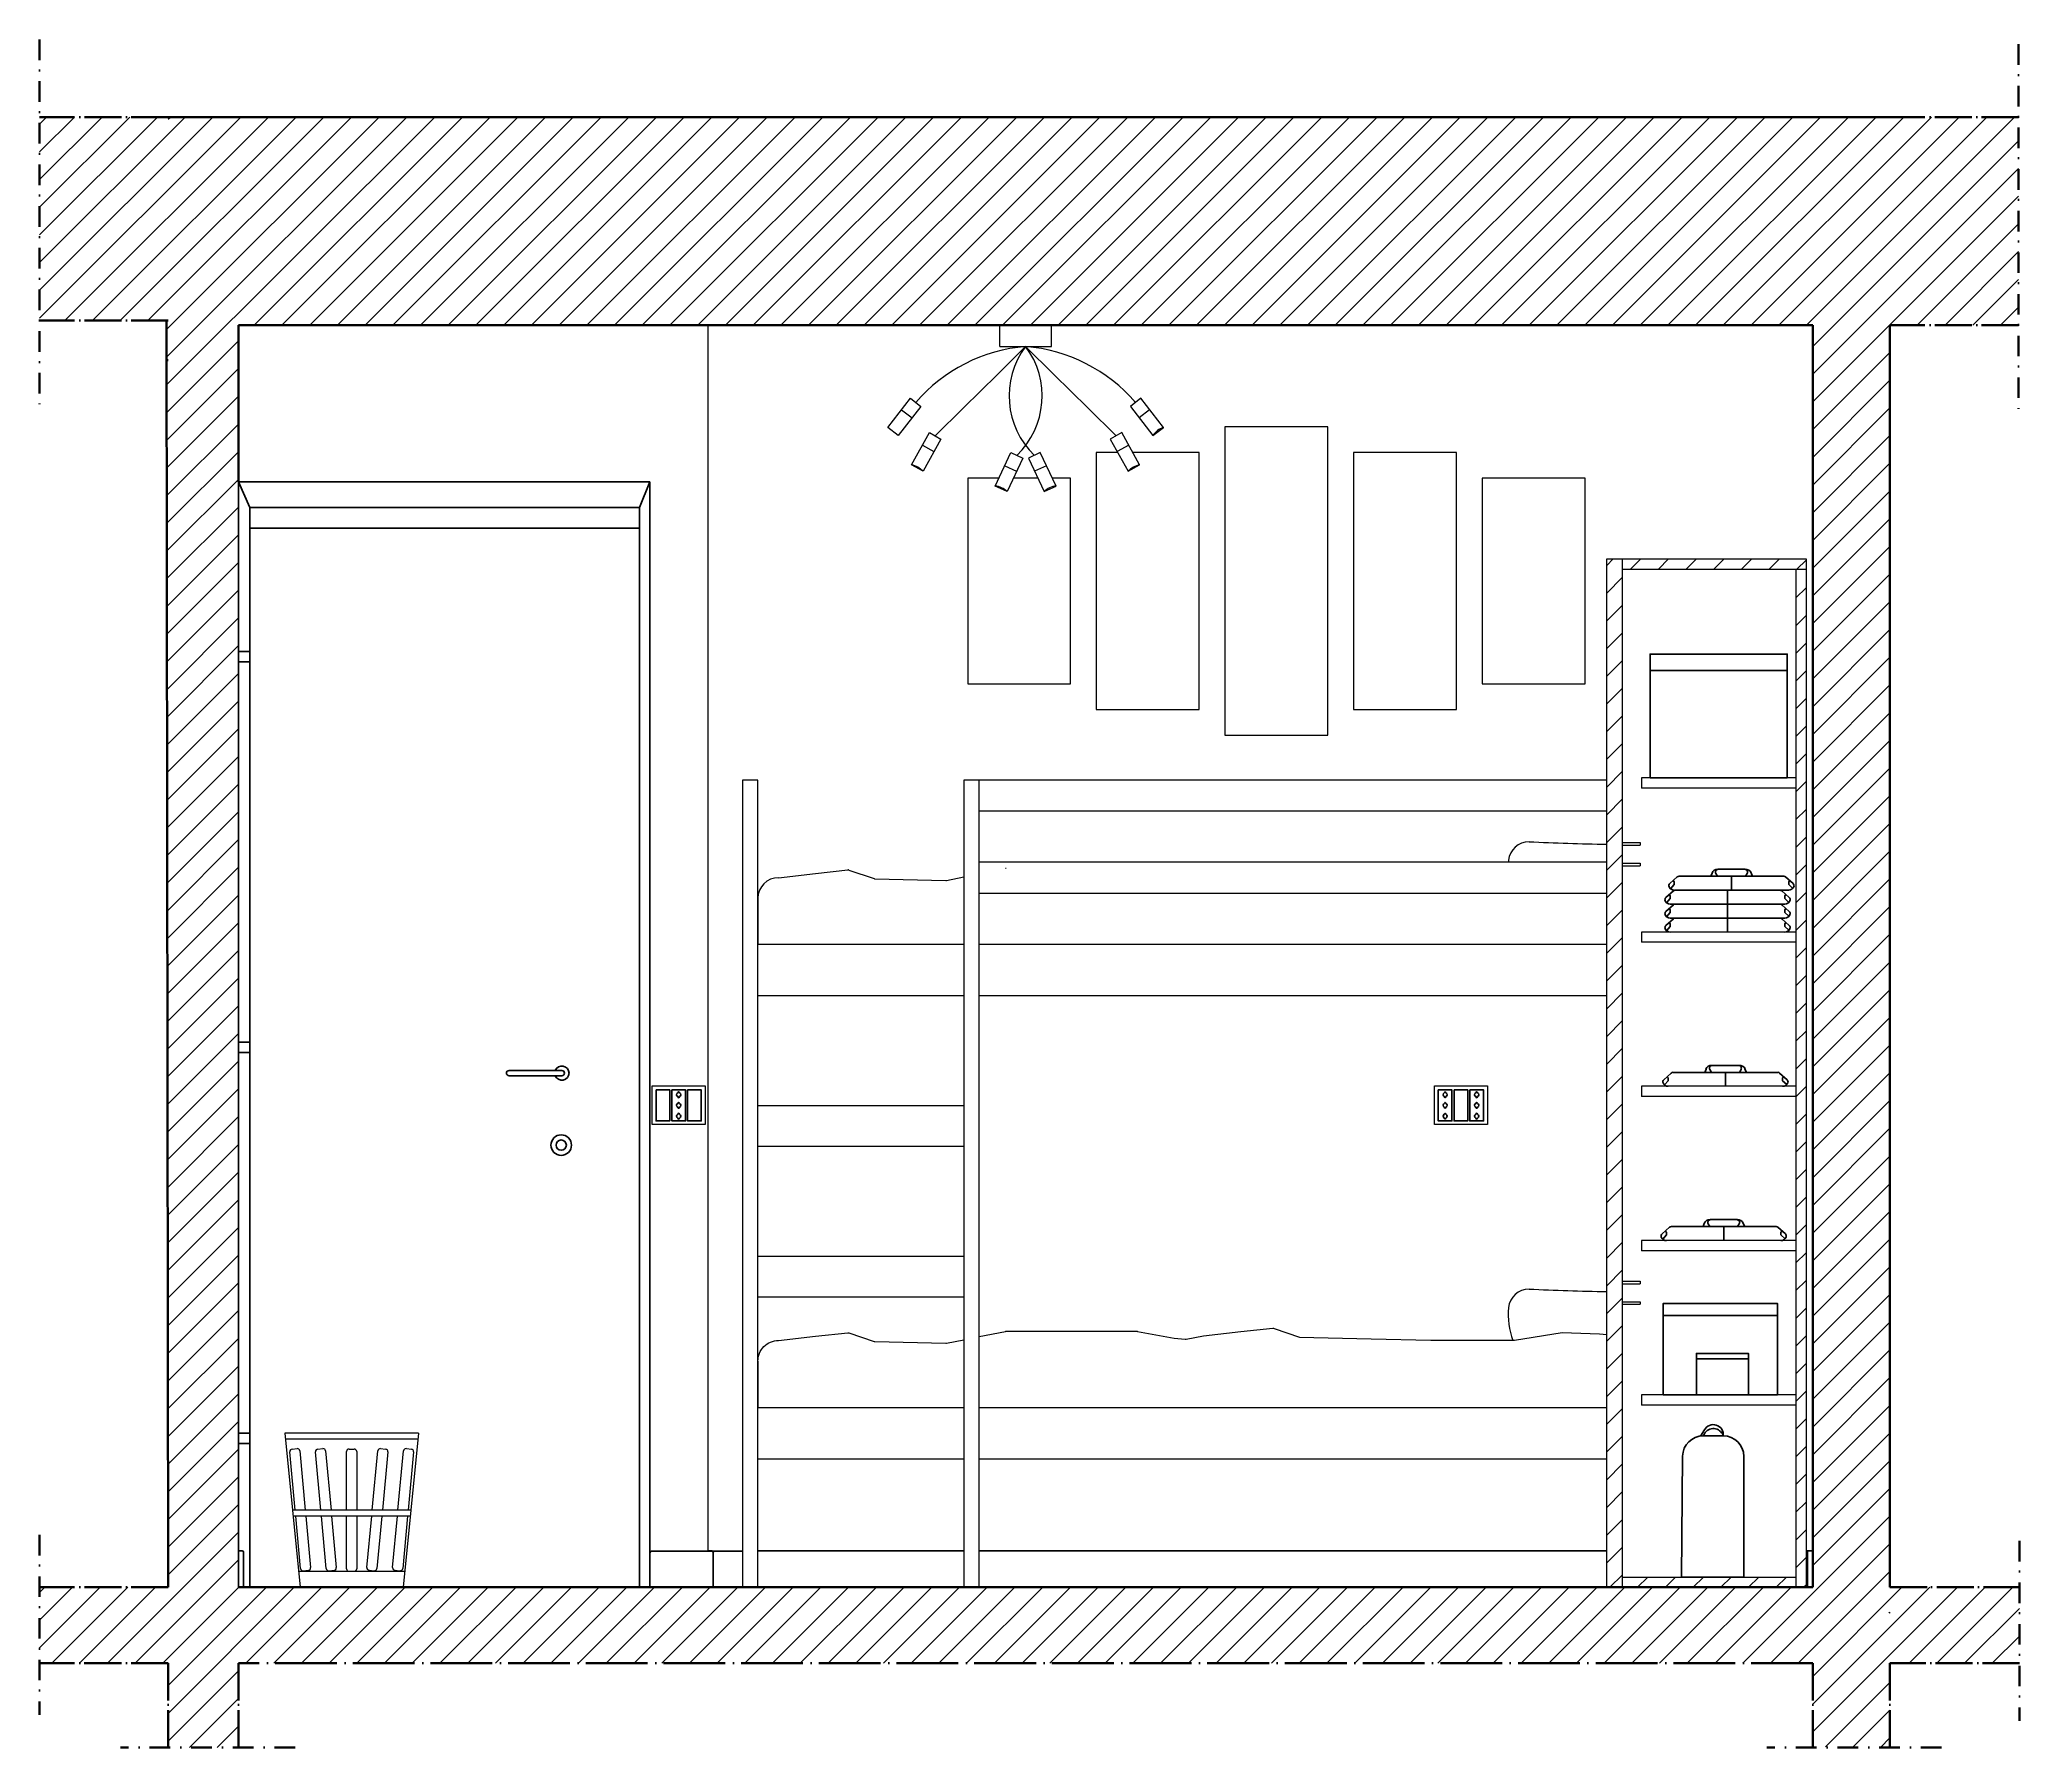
# Model space of a CAD drawing. Header units: millimetres. Extents: x 1104 to 6167, y 592 to 2113.
# Drawn here: x 5556.5 to 5941.3, y 968 to 1300.1 of the extents above; entities that cross this region are included whole.
import ezdxf

# ---------------------------------------------------------------- set-up
doc = ezdxf.new("R2010")
doc.units = ezdxf.units.MM
doc.linetypes.add('ACAD_ISO04W100', pattern=[30, 24, -3, 0, -3])
doc.linetypes.add('DASHDOT', pattern=[1, 0.5, -0.25, 0, -0.25])
for name, color, linetype, lineweight in [('A-DOOR-FULL', 9, 'Continuous', 25), ('A-FLOR-LEVL', 3, 'Continuous', 35), ('A-FURN', 2, 'Continuous', 18), ('A-WALL-FULL-EXTR', 3, 'Continuous', 35), ('acessori 2', 7, 'Continuous', 13), ('CAMPITURA', 14, 'Continuous', 25)]:
    doc.layers.add(name, color=color, linetype=linetype, lineweight=lineweight)
for name, color, linetype in [('A-SECT-D-MCUC', 12, 'Continuous'), ('ACCESSORI', 8, 'Continuous'), ('BATTISCOPA', 10, 'Continuous')]:
    doc.layers.add(name, color=color, linetype=linetype)
pattern_1 = [(45, (-157.64, 33.828), (-2.6940768, 2.6940768), [])]

msp = doc.modelspace()

# ---------------------------------------------------------------- hatches: boundary and pattern name
at = {"layer": 'A-SECT-D-MCUC'}
h = msp.add_hatch(dxfattribs=at)
h.set_pattern_fill('ANSI31', color=256, scale=1.2)
h.set_pattern_definition(pattern_1)
h.paths.add_polyline_path([(5864.09, 1199.09), (5861.09, 1199.09), (5861.09, 999.09), (5864.09, 999.09)])
h = msp.add_hatch(dxfattribs=at)
h.set_pattern_fill('ANSI31', color=256, scale=1.2)
h.set_pattern_definition(pattern_1)
h.paths.add_polyline_path([(5899.85, 1197.09), (5899.85, 1199.09), (5864.09, 1199.09), (5864.09, 1197.09)])
h = msp.add_hatch(dxfattribs=at)
h.set_pattern_fill('ANSI31', color=256, scale=1.2)
h.set_pattern_definition(pattern_1)
h.paths.add_polyline_path([(5899.85, 1197.09), (5897.85, 1197.09), (5897.85, 999.09), (5899.85, 999.09)])
h = msp.add_hatch(dxfattribs=at)
h.set_pattern_fill('ANSI31', color=256, scale=1.2)
h.set_pattern_definition(pattern_1)
h.paths.add_polyline_path([(5864.09, 1001.09), (5864.09, 999.09), (5897.85, 999.09), (5897.85, 1001.09)])

# ---------------------------------------------------------------- linework, layer by layer
msp.add_line((5693.09, 999.09), (5696.59, 999.09))
at = {"layer": 'A-DOOR-FULL'}
for p, q in [((5595.11, 999.09), (5595.11, 1214.09)), ((5675.11, 1214.09), (5595.11, 1214.09)), ((5597.32, 1209.09), (5595.11, 1214.09)), ((5675.11, 1214.09), (5596.15, 1214.09)), ((5673.09, 1209.09), (5675.11, 1214.09)), ((5675.11, 999.09), (5675.11, 1214.09)), ((5597.32, 999.09), (5597.32, 1209.09)), ((5597.32, 1209.09), (5673.09, 1209.09)), ((5673.09, 999.09), (5673.09, 1209.09)), ((5597.32, 1205.09), (5673.09, 1205.09)), ((5597.32, 1181.09), (5595.11, 1181.09)), ((5597.32, 1179.09), (5595.11, 1179.09)), ((5597.32, 1105.09), (5595.11, 1105.09)), ((5597.32, 1103.09), (5595.11, 1103.09)), ((5647.71, 1099.59), (5657.99, 1099.59)), ((5597.32, 1029.09), (5595.11, 1029.09)), ((5597.32, 1027.09), (5595.11, 1027.09))]:
    msp.add_line(p, q, dxfattribs=at)
msp.add_lwpolyline([(5647.71, 1098.59), (5657.99, 1098.59, 1), (5657.99, 1099.59)], format="xyb", dxfattribs=at)
for radius in [2, 1]:
    msp.add_circle((5657.86, 1085.09), radius, dxfattribs=at)
for centre, radius, start, end in [((5647.71, 1099.09), 0.5, 90, 270), ((5657.99, 1099.09), 1.38, 201.3169, 158.6831)]:
    msp.add_arc(centre, radius, start, end, dxfattribs=at)
at = {"layer": 'A-FLOR-LEVL', "linetype": 'ACAD_ISO04W100', "ltscale": 0.3}
for p, q in [((5581.46, 1285.02), (5556.46, 1285.02)), ((5941.15, 1285.02), (5916.15, 1285.02)), ((5581.46, 1245.45), (5556.46, 1245.45)), ((5941.15, 1244.55), (5916.15, 1244.55)), ((5581.46, 999.09), (5556.46, 999.09)), ((5916.15, 999.09), (5941.31, 999.09)), ((5581.45, 984.31), (5556.46, 984.31)), ((5581.45, 984.31), (5581.45, 967.96)), ((5595.11, 984.31), (5595.11, 967.96)), ((5901.15, 984.31), (5901.15, 967.96)), ((5941.31, 984.31), (5916.15, 984.31)), ((5916.15, 984.31), (5916.15, 967.96))]:
    msp.add_line(p, q, dxfattribs=at)
at = {"layer": 'A-FLOR-LEVL'}
msp.add_line((5595.11, 999.09), (5901.15, 999.09), dxfattribs=at)
at = {"layer": 'A-FLOR-LEVL', "linetype": 'ACAD_ISO04W100', "ltscale": 0.5}
msp.add_line((5901.15, 984.31), (5595.11, 984.31), dxfattribs=at)
at = {"layer": 'A-FURN'}
for p, q in [((5686.37, 1244.55), (5686.37, 1006.09)), ((5743.1, 1240.39), (5743.1, 1244.55)), ((5753.16, 1240.39), (5753.16, 1244.55)), ((5743.1, 1240.39), (5753.16, 1240.39)), ((5724.03, 1228.1), (5726.05, 1226.53)), ((5772.23, 1228.1), (5770.21, 1226.53)), ((5806.87, 1224.8), (5786.87, 1224.8)), ((5786.87, 1224.8), (5786.87, 1164.8)), ((5806.87, 1164.8), (5806.87, 1224.8)), ((5728.08, 1221.19), (5730.31, 1219.95)), ((5768.18, 1221.19), (5765.95, 1219.95)), ((5744.08, 1217.22), (5746.39, 1216.13)), ((5752.18, 1217.22), (5749.87, 1216.13)), ((5761.87, 1219.8), (5761.87, 1169.8)), ((5766.03, 1219.8), (5761.87, 1219.8)), ((5781.87, 1219.8), (5768.95, 1219.8)), ((5781.87, 1169.8), (5781.87, 1219.8)), ((5831.87, 1219.8), (5811.87, 1219.8)), ((5811.87, 1219.8), (5811.87, 1169.8)), ((5831.87, 1169.8), (5831.87, 1219.8)), ((5736.87, 1214.8), (5736.87, 1174.8)), ((5738.18, 1214.8), (5736.87, 1214.8)), ((5742.94, 1214.8), (5738.18, 1214.8)), ((5750.49, 1214.8), (5745.77, 1214.8)), ((5756.87, 1214.8), (5753.32, 1214.8)), ((5756.87, 1174.8), (5756.87, 1214.8)), ((5856.87, 1214.8), (5836.87, 1214.8)), ((5836.87, 1214.8), (5836.87, 1174.8)), ((5856.87, 1174.8), (5856.87, 1214.8)), ((5861.09, 999.09), (5861.09, 1199.09)), ((5861.09, 1199.09), (5899.85, 1199.09)), ((5864.09, 1199.09), (5864.09, 999.09)), ((5864.09, 1197.09), (5899.85, 1197.09)), ((5897.85, 1197.09), (5897.85, 999.09)), ((5899.85, 1199.09), (5899.85, 999.09)), ((5736.87, 1174.8), (5756.87, 1174.8)), ((5836.87, 1174.8), (5856.87, 1174.8)), ((5761.87, 1169.8), (5781.87, 1169.8)), ((5811.87, 1169.8), (5831.87, 1169.8)), ((5786.87, 1164.8), (5806.87, 1164.8)), ((5696.09, 1156.09), (5693.09, 1156.09)), ((5693.09, 1156.09), (5693.09, 999.09)), ((5696.09, 999.09), (5696.09, 1156.09)), ((5736.09, 1156.09), (5736.09, 999.09)), ((5739.09, 1156.09), (5736.09, 1156.09)), ((5739.09, 999.09), (5739.09, 1156.09)), ((5861.09, 1156.09), (5739.09, 1156.09)), ((5867.85, 1156.53), (5867.85, 1154.53)), ((5897.85, 1156.53), (5867.85, 1156.53)), ((5897.85, 1154.53), (5867.85, 1154.53)), ((5739.09, 1150.09), (5861.09, 1150.09)), ((5861.09, 1140.09), (5739.09, 1140.09)), ((5700.09, 1137.09), (5707.31, 1137.94)), ((5707.31, 1137.94), (5713.58, 1138.6)), ((5713.79, 1138.57), (5718.68, 1136.91)), ((5718.83, 1136.89), (5732.61, 1136.56)), ((5732.72, 1136.57), (5736.09, 1137.24)), ((5696.09, 1133.09), (5696.09, 1124.09)), ((5739.09, 1134.09), (5861.09, 1134.09)), ((5736.09, 1124.09), (5696.09, 1124.09)), ((5861.09, 1124.09), (5739.09, 1124.09)), ((5897.85, 1126.53), (5867.85, 1126.53)), ((5867.85, 1126.53), (5867.85, 1124.53)), ((5897.85, 1124.53), (5867.85, 1124.53)), ((5736.09, 1114.09), (5696.09, 1114.09)), ((5861.09, 1114.09), (5739.09, 1114.09)), ((5897.85, 1096.53), (5867.85, 1096.53)), ((5867.85, 1096.53), (5867.85, 1094.53)), ((5897.85, 1094.53), (5867.85, 1094.53)), ((5696.09, 1092.79), (5736.09, 1092.79)), ((5736.09, 1084.79), (5696.09, 1084.79)), ((5897.85, 1066.53), (5867.85, 1066.53)), ((5867.85, 1066.53), (5867.85, 1064.53)), ((5696.09, 1063.49), (5736.09, 1063.49)), ((5897.85, 1064.53), (5867.85, 1064.53)), ((5736.09, 1055.49), (5696.09, 1055.49)), ((5864.09, 1054.64), (5864.09, 1054.14)), ((5696.09, 1043.09), (5696.09, 1034.09)), ((5897.85, 1036.53), (5867.85, 1036.53)), ((5867.85, 1036.53), (5867.85, 1034.53)), ((5696.09, 1034.09), (5736.09, 1034.09)), ((5739.09, 1034.09), (5861.09, 1034.09)), ((5897.85, 1034.53), (5867.85, 1034.53)), ((5630.12, 1029.09), (5604.12, 1029.09)), ((5604.12, 1029.09), (5607.12, 999.09)), ((5630, 1027.93), (5604.24, 1027.93)), ((5630.12, 1029.09), (5627.12, 999.09)), ((5606.13, 1014.09), (5605.09, 1025.43)), ((5605.54, 1025.97), (5606.51, 1026.06)), ((5607.05, 1025.61), (5608.11, 1014.09)), ((5611.13, 1014.09), (5610.09, 1025.43)), ((5610.54, 1025.97), (5611.51, 1026.06)), ((5612.05, 1025.61), (5613.11, 1014.09)), ((5616.13, 1014.09), (5616.13, 1025.48)), ((5616.63, 1025.98), (5617.6, 1025.98)), ((5618.1, 1025.48), (5618.1, 1014.09)), ((5621.12, 1014.09), (5622.2, 1025.61)), ((5622.75, 1026.06), (5623.72, 1025.97)), ((5624.17, 1025.43), (5623.1, 1014.09)), ((5626.12, 1014.09), (5627.2, 1025.61)), ((5627.75, 1026.06), (5628.72, 1025.97)), ((5629.17, 1025.43), (5628.1, 1014.09)), ((5696.09, 1024.09), (5736.09, 1024.09)), ((5739.09, 1024.09), (5861.09, 1024.09)), ((5628.62, 1014.09), (5605.62, 1014.09)), ((5628.5, 1012.93), (5605.74, 1012.93)), ((5607.17, 1002.76), (5606.24, 1012.93)), ((5608.22, 1012.93), (5609.14, 1002.94)), ((5612.17, 1002.76), (5611.24, 1012.93)), ((5613.22, 1012.93), (5614.14, 1002.94)), ((5616.13, 1002.71), (5616.13, 1012.93)), ((5618.1, 1012.93), (5618.1, 1002.71)), ((5620.07, 1002.95), (5621.01, 1012.93)), ((5622.99, 1012.93), (5622.04, 1002.76)), ((5625.07, 1002.95), (5626.01, 1012.93)), ((5627.99, 1012.93), (5627.04, 1002.76)), ((5606.81, 1002.21), (5627.43, 1002.21)), ((5607.72, 1002.31), (5608.69, 1002.4)), ((5612.72, 1002.31), (5613.69, 1002.4)), ((5616.63, 1002.21), (5617.6, 1002.21)), ((5620.52, 1002.4), (5621.49, 1002.31)), ((5625.52, 1002.4), (5626.49, 1002.31)), ((5864.09, 1001.09), (5897.85, 1001.09)), ((5607.12, 999.09), (5627.12, 999.09))]:
    msp.add_line(p, q, dxfattribs=at)
for points in [[(5725.75, 1230.32), (5727.77, 1228.75), (5723.37, 1223.08), (5721.35, 1224.65)], [(5770.51, 1230.32), (5768.49, 1228.75), (5772.89, 1223.08), (5774.91, 1224.65)], [(5729.44, 1223.65), (5731.68, 1222.4), (5728.19, 1216.13), (5725.96, 1217.37)], [(5766.82, 1223.65), (5764.58, 1222.4), (5768.07, 1216.13), (5770.3, 1217.37)], [(5745.27, 1219.76), (5747.59, 1218.67), (5744.53, 1212.17), (5742.22, 1213.26)], [(5750.99, 1219.76), (5748.67, 1218.67), (5751.73, 1212.17), (5754.05, 1213.26)], [(5675.56, 1096.6), (5685.87, 1096.6), (5685.87, 1089.09), (5675.56, 1089.09)], [(5827.61, 1096.6), (5837.92, 1096.6), (5837.92, 1089.09), (5827.61, 1089.09)]]:
    msp.add_lwpolyline(points, close=True, dxfattribs=at)
for points in [[(5696.09, 1043.09, -0.414214), (5700.09, 1047.09), (5707.31, 1047.94), (5713.58, 1048.6, -0.108285), (5713.79, 1048.57), (5718.68, 1046.91, 0.075837), (5718.83, 1046.89), (5732.61, 1046.56, 0.055395), (5732.72, 1046.57), (5736.09, 1047.24)], [(5739.09, 1047.84), (5744.23, 1048.87, -0.049372), (5744.33, 1048.88), (5760.53, 1048.88), (5769.77, 1048.88, -0.046582), (5769.86, 1048.87), (5777.03, 1047.52), (5779.17, 1047.33, 0.067303), (5779.31, 1047.34), (5782.72, 1047.98), (5789.94, 1048.82), (5796.2, 1049.48, -0.108285), (5796.42, 1049.45), (5801.38, 1047.77), (5815.3, 1047.44), (5826.91, 1047.16), (5843.16, 1047.16), (5852.44, 1048.62), (5859.66, 1048.4), (5861.09, 1048.28)]]:
    msp.add_lwpolyline(points, format="xyb", dxfattribs=at)
for centre, radius, start, end in [((5750.79, 1208.68), 31.82, 94.7948, 139.045), ((66942.97, -60716.01), 87082.74, 134.6456903, 134.6619425), ((5760.99, 1230.76), 16.06, 143.1879, 225.9976), ((5735.28, 1230.76), 16.06, 314.0024, 36.8121), ((5745.47, 1208.68), 31.82, 40.955, 85.2052), ((-55446.7, -60716.01), 87082.74, 45.3380575, 45.3543097), ((5776.18, 1220.93), 3.93, 108.8145, 146.7921), ((5725.27, 1213.5), 3.93, 41.9807, 79.9583), ((5770.99, 1213.5), 3.93, 100.0417, 138.0193), ((5741.79, 1209.36), 3.93, 45.8057, 83.7833), ((5754.47, 1209.36), 3.93, 96.2167, 134.1943), ((5845.99, 1140.09), 4, 90, 174.3738), ((5868.92, 1608.97), 465.44, 267.1768, 269.0369), ((5856.14, 1139.09), 14.2, 174.3738, 175.9618), ((5700.09, 1133.09), 4, 90, 180), ((5700.09, 1133.09), 4, 90, 180), ((5713.63, 1138.1), 0.5, 71.2759, 95.9968), ((5718.84, 1137.39), 0.5, 251.2759, 268.6233), ((5732.63, 1137.06), 0.5, 268.6233, 281.306), ((5744.33, 1138.38), 0.5, 90, 101.306), ((5845.99, 1053.09), 4, 90, 174.3738), ((5868.92, 1521.97), 465.44, 267.1768, 269.0369), ((5856.14, 1052.09), 14.2, 174.3738, 200.6165), ((5605.59, 1025.48), 0.5, 95.2515, 185.2515), ((5606.56, 1025.56), 0.5, 5.2515, 95.2515), ((5610.59, 1025.48), 0.5, 95.2515, 185.2515), ((5611.56, 1025.56), 0.5, 5.2515, 95.2515), ((5616.63, 1025.48), 0.5, 90, 180), ((5617.6, 1025.48), 0.5, 0, 90), ((5622.7, 1025.57), 0.5, 84.6258, 174.6258), ((5623.67, 1025.47), 0.5, 354.6258, 84.6258), ((5627.7, 1025.57), 0.5, 84.6258, 174.6258), ((5628.67, 1025.47), 0.5, 354.6258, 84.6258), ((5607.67, 1002.8), 0.5, 185.2515, 275.2515), ((5608.64, 1002.89), 0.5, 275.2515, 5.2515), ((5612.67, 1002.8), 0.5, 185.2515, 275.2515), ((5613.64, 1002.89), 0.5, 275.2515, 5.2515), ((5616.63, 1002.71), 0.5, 180, 270), ((5617.6, 1002.71), 0.5, 270, 0), ((5620.57, 1002.9), 0.5, 174.6258, 264.6258), ((5621.54, 1002.81), 0.5, 264.6258, 354.6258), ((5625.57, 1002.9), 0.5, 174.6258, 264.6258), ((5626.54, 1002.81), 0.5, 264.6258, 354.6258)]:
    msp.add_arc(centre, radius, start, end, dxfattribs=at)
at = {"layer": 'A-SECT-D-MCUC', "linetype": 'Continuous'}
for p, q in [((5556.46, 1278.26), (5563.22, 1285.02)), ((5556.46, 1272.88), (5568.61, 1285.02)), ((5556.46, 1267.49), (5573.99, 1285.02)), ((5556.46, 1262.1), (5579.38, 1285.02)), ((5556.46, 1256.71), (5584.77, 1285.02)), ((5556.46, 1251.32), (5590.16, 1285.02)), ((5556.46, 1245.93), (5595.55, 1285.02)), ((5561.36, 1245.45), (5600.93, 1285.02)), ((5566.74, 1245.45), (5606.32, 1285.02)), ((5572.13, 1245.45), (5611.71, 1285.02)), ((5577.52, 1245.45), (5617.1, 1285.02)), ((5581.14, 1243.68), (5622.49, 1285.02)), ((5581.15, 1238.3), (5627.87, 1285.02)), ((5581.15, 1232.91), (5633.26, 1285.02)), ((5581.46, 1284.59), (5581.89, 1285.02)), ((5598.18, 1244.55), (5638.65, 1285.02)), ((5603.57, 1244.55), (5644.04, 1285.02)), ((5608.96, 1244.55), (5649.43, 1285.02)), ((5614.34, 1244.55), (5654.82, 1285.02)), ((5619.73, 1244.55), (5660.2, 1285.02)), ((5625.12, 1244.55), (5665.59, 1285.02)), ((5630.51, 1244.55), (5670.98, 1285.02)), ((5635.9, 1244.55), (5676.37, 1285.02)), ((5641.28, 1244.55), (5681.76, 1285.02)), ((5646.67, 1244.55), (5687.14, 1285.02)), ((5652.06, 1244.55), (5692.53, 1285.02)), ((5657.45, 1244.55), (5697.92, 1285.02)), ((5662.84, 1244.55), (5703.31, 1285.02)), ((5668.23, 1244.55), (5708.7, 1285.02)), ((5673.61, 1244.55), (5714.09, 1285.02)), ((5679, 1244.55), (5719.47, 1285.02)), ((5684.39, 1244.55), (5724.86, 1285.02)), ((5689.78, 1244.55), (5730.25, 1285.02)), ((5695.17, 1244.55), (5735.64, 1285.02)), ((5700.55, 1244.55), (5741.03, 1285.02)), ((5705.94, 1244.55), (5746.41, 1285.02)), ((5711.33, 1244.55), (5751.8, 1285.02)), ((5716.72, 1244.55), (5757.19, 1285.02)), ((5722.11, 1244.55), (5762.58, 1285.02)), ((5727.5, 1244.55), (5767.97, 1285.02)), ((5732.88, 1244.55), (5773.35, 1285.02)), ((5738.27, 1244.55), (5778.74, 1285.02)), ((5743.66, 1244.55), (5784.13, 1285.02)), ((5749.05, 1244.55), (5789.52, 1285.02)), ((5754.44, 1244.55), (5794.91, 1285.02)), ((5759.82, 1244.55), (5800.3, 1285.02)), ((5765.21, 1244.55), (5805.68, 1285.02)), ((5770.6, 1244.55), (5811.07, 1285.02)), ((5775.99, 1244.55), (5816.46, 1285.02)), ((5781.38, 1244.55), (5821.85, 1285.02)), ((5786.76, 1244.55), (5827.24, 1285.02)), ((5792.15, 1244.55), (5832.62, 1285.02)), ((5797.54, 1244.55), (5838.01, 1285.02)), ((5802.93, 1244.55), (5843.4, 1285.02)), ((5808.32, 1244.55), (5848.79, 1285.02)), ((5813.71, 1244.55), (5854.18, 1285.02)), ((5819.09, 1244.55), (5859.57, 1285.02)), ((5824.48, 1244.55), (5864.95, 1285.02)), ((5829.87, 1244.55), (5870.34, 1285.02)), ((5835.26, 1244.55), (5875.73, 1285.02)), ((5840.65, 1244.55), (5881.12, 1285.02)), ((5846.03, 1244.55), (5886.51, 1285.02)), ((5851.42, 1244.55), (5891.89, 1285.02)), ((5856.81, 1244.55), (5897.28, 1285.02)), ((5862.2, 1244.55), (5902.67, 1285.02)), ((5867.59, 1244.55), (5908.06, 1285.02)), ((5872.98, 1244.55), (5913.45, 1285.02)), ((5878.36, 1244.55), (5918.84, 1285.02)), ((5883.75, 1244.55), (5924.22, 1285.02)), ((5889.14, 1244.55), (5929.61, 1285.02)), ((5894.53, 1244.55), (5935, 1285.02)), ((5899.92, 1244.55), (5940.39, 1285.02)), ((5901.15, 1240.4), (5941.15, 1280.4)), ((5901.15, 1235.01), (5941.15, 1275.01)), ((5901.15, 1229.62), (5941.15, 1269.62)), ((5921.47, 1244.55), (5941.15, 1264.23)), ((5926.86, 1244.55), (5941.15, 1258.84)), ((5932.25, 1244.55), (5941.15, 1253.45)), ((5581.16, 1227.53), (5595.11, 1241.49)), ((5581.17, 1222.15), (5595.11, 1236.1)), ((5901.15, 1224.23), (5916.15, 1239.23)), ((5901.15, 1218.84), (5916.15, 1233.84)), ((5581.18, 1216.77), (5595.11, 1230.71)), ((5901.15, 1213.45), (5916.15, 1228.45)), ((5581.18, 1211.39), (5595.11, 1225.32)), ((5901.15, 1208.07), (5916.15, 1223.07)), ((5581.19, 1206.01), (5595.11, 1219.93)), ((5901.15, 1202.68), (5916.15, 1217.68)), ((5581.2, 1200.63), (5595.11, 1214.55)), ((5581.2, 1195.25), (5595.11, 1209.16)), ((5901.15, 1197.29), (5916.15, 1212.29)), ((5901.15, 1191.9), (5916.15, 1206.9)), ((5581.21, 1189.86), (5595.11, 1203.77)), ((5901.15, 1186.51), (5916.15, 1201.51)), ((5581.22, 1184.48), (5595.11, 1198.38)), ((5901.15, 1181.13), (5916.15, 1196.13)), ((5581.22, 1179.1), (5595.11, 1192.99)), ((5901.15, 1175.74), (5916.15, 1190.74)), ((5581.23, 1173.72), (5595.11, 1187.6)), ((5581.24, 1168.34), (5595.11, 1182.22)), ((5901.15, 1170.35), (5916.15, 1185.35)), ((5901.15, 1164.96), (5916.15, 1179.96)), ((5581.25, 1162.96), (5595.11, 1176.83)), ((5901.15, 1159.57), (5916.15, 1174.57)), ((5581.25, 1157.58), (5595.11, 1171.44)), ((5901.15, 1154.18), (5916.15, 1169.18)), ((5581.26, 1152.2), (5595.11, 1166.05)), ((5901.15, 1148.8), (5916.15, 1163.8)), ((5581.27, 1146.82), (5595.11, 1160.66)), ((5581.27, 1141.43), (5595.11, 1155.28)), ((5901.15, 1143.41), (5916.15, 1158.41)), ((5901.15, 1138.02), (5916.15, 1153.02)), ((5581.28, 1136.05), (5595.11, 1149.89)), ((5901.15, 1132.63), (5916.15, 1147.63)), ((5581.29, 1130.67), (5595.11, 1144.5)), ((5901.15, 1127.24), (5916.15, 1142.24)), ((5581.29, 1125.29), (5595.11, 1139.11)), ((5901.15, 1121.86), (5916.15, 1136.86)), ((5581.3, 1119.91), (5595.11, 1133.72)), ((5581.31, 1114.53), (5595.11, 1128.33)), ((5901.15, 1116.47), (5916.15, 1131.47)), ((5901.15, 1111.08), (5916.15, 1126.08)), ((5581.31, 1109.15), (5595.11, 1122.95)), ((5901.15, 1105.69), (5916.15, 1120.69)), ((5581.32, 1103.77), (5595.11, 1117.56)), ((5901.15, 1100.3), (5916.15, 1115.3)), ((5581.33, 1098.39), (5595.11, 1112.17)), ((5901.15, 1094.91), (5916.15, 1109.91)), ((5581.34, 1093), (5595.11, 1106.78)), ((5581.34, 1087.62), (5595.11, 1101.39)), ((5901.15, 1089.53), (5916.15, 1104.53)), ((5901.15, 1084.14), (5916.15, 1099.14)), ((5581.35, 1082.24), (5595.11, 1096.01)), ((5901.15, 1078.75), (5916.15, 1093.75)), ((5581.36, 1076.86), (5595.11, 1090.62)), ((5901.15, 1073.36), (5916.15, 1088.36)), ((5581.36, 1071.48), (5595.11, 1085.23)), ((5901.15, 1067.97), (5916.15, 1082.97)), ((5581.37, 1066.1), (5595.11, 1079.84)), ((5581.38, 1060.72), (5595.11, 1074.45)), ((5901.15, 1062.59), (5916.15, 1077.59)), ((5901.15, 1057.2), (5916.15, 1072.2)), ((5581.38, 1055.34), (5595.11, 1069.06)), ((5901.15, 1051.81), (5916.15, 1066.81)), ((5581.39, 1049.95), (5595.11, 1063.68)), ((5901.15, 1046.42), (5916.15, 1061.42)), ((5581.4, 1044.57), (5595.11, 1058.29)), ((5901.15, 1041.03), (5916.15, 1056.03)), ((5581.41, 1039.19), (5595.11, 1052.9)), ((5581.41, 1033.81), (5595.11, 1047.51)), ((5901.15, 1035.65), (5916.15, 1050.65)), ((5901.15, 1030.26), (5916.15, 1045.26)), ((5581.42, 1028.43), (5595.11, 1042.12)), ((5901.15, 1024.87), (5916.15, 1039.87)), ((5581.43, 1023.05), (5595.11, 1036.74)), ((5901.15, 1019.48), (5916.15, 1034.48)), ((5581.43, 1017.67), (5595.11, 1031.35)), ((5901.15, 1014.09), (5916.15, 1029.09)), ((5581.44, 1012.29), (5595.11, 1025.96)), ((5581.45, 1006.91), (5595.11, 1020.57)), ((5901.15, 1008.7), (5916.15, 1023.7)), ((5901.15, 1003.32), (5916.15, 1018.32)), ((5581.45, 1001.52), (5595.11, 1015.18)), ((5887.53, 984.31), (5916.15, 1012.93)), ((5569.63, 984.31), (5595.11, 1009.8)), ((5892.92, 984.31), (5916.15, 1007.54)), ((5575.02, 984.31), (5595.11, 1004.41)), ((5898.31, 984.31), (5916.15, 1002.15)), ((5556.46, 998.08), (5557.47, 999.09)), ((5556.46, 992.69), (5562.86, 999.09)), ((5556.46, 987.3), (5568.25, 999.09)), ((5558.85, 984.31), (5573.64, 999.09)), ((5564.24, 984.31), (5579.02, 999.09)), ((5580.41, 984.31), (5595.19, 999.09)), ((5581.45, 979.97), (5600.58, 999.09)), ((5581.45, 974.58), (5605.97, 999.09)), ((5596.57, 984.31), (5611.35, 999.09)), ((5601.96, 984.31), (5616.74, 999.09)), ((5607.35, 984.31), (5622.13, 999.09)), ((5612.74, 984.31), (5627.52, 999.09)), ((5618.12, 984.31), (5632.91, 999.09)), ((5623.51, 984.31), (5638.29, 999.09)), ((5628.9, 984.31), (5643.68, 999.09)), ((5634.29, 984.31), (5649.07, 999.09)), ((5639.68, 984.31), (5654.46, 999.09)), ((5645.06, 984.31), (5659.85, 999.09)), ((5650.45, 984.31), (5665.24, 999.09)), ((5655.84, 984.31), (5670.62, 999.09)), ((5661.23, 984.31), (5676.01, 999.09)), ((5666.62, 984.31), (5681.4, 999.09)), ((5672.01, 984.31), (5686.79, 999.09)), ((5677.39, 984.31), (5692.18, 999.09)), ((5682.78, 984.31), (5697.56, 999.09)), ((5688.17, 984.31), (5702.95, 999.09)), ((5693.56, 984.31), (5708.34, 999.09)), ((5698.95, 984.31), (5713.73, 999.09)), ((5704.33, 984.31), (5719.12, 999.09)), ((5709.72, 984.31), (5724.5, 999.09)), ((5715.11, 984.31), (5729.89, 999.09)), ((5720.5, 984.31), (5735.28, 999.09)), ((5725.89, 984.31), (5740.67, 999.09)), ((5731.28, 984.31), (5746.06, 999.09)), ((5736.66, 984.31), (5751.45, 999.09)), ((5742.05, 984.31), (5756.83, 999.09)), ((5747.44, 984.31), (5762.22, 999.09)), ((5752.83, 984.31), (5767.61, 999.09)), ((5758.22, 984.31), (5773, 999.09)), ((5763.6, 984.31), (5778.39, 999.09)), ((5768.99, 984.31), (5783.77, 999.09)), ((5774.38, 984.31), (5789.16, 999.09)), ((5779.77, 984.31), (5794.55, 999.09)), ((5785.16, 984.31), (5799.94, 999.09)), ((5790.54, 984.31), (5805.33, 999.09)), ((5795.93, 984.31), (5810.72, 999.09)), ((5801.32, 984.31), (5816.1, 999.09)), ((5806.71, 984.31), (5821.49, 999.09)), ((5812.1, 984.31), (5826.88, 999.09)), ((5817.49, 984.31), (5832.27, 999.09)), ((5822.87, 984.31), (5837.66, 999.09)), ((5828.26, 984.31), (5843.04, 999.09)), ((5833.65, 984.31), (5848.43, 999.09)), ((5839.04, 984.31), (5853.82, 999.09)), ((5844.43, 984.31), (5859.21, 999.09)), ((5849.81, 984.31), (5864.6, 999.09)), ((5855.2, 984.31), (5869.99, 999.09)), ((5860.59, 984.31), (5875.37, 999.09)), ((5865.98, 984.31), (5880.76, 999.09)), ((5871.37, 984.31), (5886.15, 999.09)), ((5876.76, 984.31), (5891.54, 999.09)), ((5882.14, 984.31), (5896.93, 999.09)), ((5901.15, 981.76), (5918.48, 999.09)), ((5901.15, 976.38), (5923.87, 999.09)), ((5901.15, 970.99), (5929.25, 999.09)), ((5919.86, 984.31), (5934.64, 999.09)), ((5925.25, 984.31), (5940.03, 999.09)), ((5915.98, 994.09), (5916.15, 994.26)), ((5930.64, 984.31), (5941.31, 994.99)), ((5936.03, 984.31), (5941.31, 989.6)), ((5581.45, 969.2), (5595.11, 982.85)), ((5903.6, 968.05), (5916.15, 980.6)), ((5585.6, 967.96), (5595.11, 977.47)), ((5908.89, 967.96), (5916.15, 975.21)), ((5590.99, 967.96), (5595.11, 972.08)), ((5914.28, 967.96), (5916.15, 969.82))]:
    msp.add_line(p, q, dxfattribs=at)
at = {"layer": 'A-WALL-FULL-EXTR', "linetype": 'DASHDOT', "ltscale": 8}
for p, q in [((5556.46, 1300.08), (5556.46, 1228.54)), ((5941.15, 1299.19), (5941.15, 1227.64)), ((5556.46, 1009.31), (5556.46, 974.3)), ((5941.31, 1008.14), (5941.31, 973.12)), ((5606.12, 967.96), (5572.2, 967.96)), ((5926.16, 967.96), (5892.24, 967.96))]:
    msp.add_line(p, q, dxfattribs=at)
at = {"layer": 'A-WALL-FULL-EXTR'}
for p, q in [((5581.46, 1285.02), (5916.15, 1285.02)), ((5581.46, 999.09), (5581.14, 1245.45)), ((5595.11, 1244.55), (5595.11, 1214.09)), ((5595.11, 1244.55), (5901.15, 1244.55)), ((5901.15, 1244.55), (5901.15, 999.09)), ((5916.15, 999.09), (5916.15, 1244.55)), ((5581.46, 1237.75), (5581.15, 1237.75))]:
    msp.add_line(p, q, dxfattribs=at)
at = {"layer": 'ACCESSORI'}
for p, q in [((5874.81, 1137.24), (5873.35, 1135.95)), ((5874.21, 1135.75), (5873.5, 1134.93)), ((5873.99, 1136.52), (5874.21, 1136.29)), ((5874.21, 1136.29), (5874.21, 1135.75)), ((5895.5, 1137.38), (5875.17, 1137.38)), ((5881.36, 1137.38), (5881.56, 1138)), ((5882.62, 1137.38), (5882.3, 1137.92)), ((5887.91, 1138.74), (5882.77, 1138.74)), ((5885.34, 1134.67), (5885.34, 1137.38)), ((5888.05, 1137.38), (5888.37, 1137.92)), ((5889.43, 1137.33), (5889.14, 1138.06)), ((5895.86, 1137.24), (5897.32, 1135.95)), ((5896.68, 1136.52), (5896.46, 1136.29)), ((5896.46, 1136.29), (5896.46, 1135.75)), ((5896.46, 1135.75), (5897.26, 1135.02)), ((5874.05, 1134.53), (5872.59, 1133.24)), ((5874.05, 1131.82), (5872.59, 1130.52)), ((5873.45, 1133.04), (5872.74, 1132.22)), ((5873.23, 1133.8), (5873.45, 1133.58)), ((5873.45, 1133.58), (5873.45, 1133.04)), ((5873.45, 1131.95), (5874.41, 1131.95)), ((5894.75, 1134.67), (5874.41, 1134.67)), ((5894.75, 1131.95), (5874.41, 1131.95)), ((5884.58, 1131.95), (5884.58, 1134.67)), ((5884.58, 1129.24), (5884.58, 1131.95)), ((5896.46, 1134.67), (5894.75, 1134.67)), ((5895.7, 1131.95), (5894.75, 1131.95)), ((5895.11, 1134.53), (5896.57, 1133.24)), ((5895.11, 1131.82), (5896.57, 1130.52)), ((5895.93, 1133.8), (5895.7, 1133.58)), ((5895.7, 1133.58), (5895.7, 1133.04)), ((5895.7, 1133.04), (5896.5, 1132.3)), ((5874.05, 1129.1), (5872.59, 1127.81)), ((5873.45, 1130.33), (5872.74, 1129.5)), ((5873.23, 1131.09), (5873.45, 1130.87)), ((5873.23, 1128.38), (5873.45, 1128.15)), ((5873.45, 1130.87), (5873.45, 1130.33)), ((5873.45, 1129.24), (5874.22, 1129.2)), ((5873.45, 1128.15), (5873.45, 1127.61)), ((5894.75, 1129.24), (5874.41, 1129.24)), ((5884.58, 1126.53), (5884.58, 1129.24)), ((5895.7, 1129.24), (5894.75, 1129.24)), ((5895.11, 1129.1), (5896.57, 1127.81)), ((5895.93, 1131.09), (5895.7, 1130.87)), ((5895.7, 1130.87), (5895.7, 1130.33)), ((5895.7, 1130.33), (5896.5, 1129.59)), ((5895.93, 1128.38), (5895.7, 1128.15)), ((5895.7, 1128.15), (5895.7, 1127.61)), ((5873.45, 1127.61), (5872.74, 1126.79)), ((5895.7, 1127.61), (5896.5, 1126.88)), ((5873.64, 1099.1), (5872.18, 1097.81)), ((5873.04, 1097.61), (5872.33, 1096.79)), ((5872.82, 1098.38), (5873.04, 1098.15)), ((5873.04, 1098.15), (5873.04, 1097.61)), ((5894.33, 1099.24), (5874, 1099.24)), ((5880.18, 1099.24), (5880.39, 1099.86)), ((5881.45, 1099.24), (5881.13, 1099.77)), ((5886.73, 1100.6), (5881.59, 1100.6)), ((5884.16, 1096.53), (5884.16, 1099.24)), ((5886.88, 1099.24), (5887.2, 1099.77)), ((5888.26, 1099.19), (5887.96, 1099.92)), ((5894.69, 1099.1), (5896.15, 1097.81)), ((5895.51, 1098.38), (5895.29, 1098.15)), ((5895.29, 1098.15), (5895.29, 1097.61)), ((5895.29, 1097.61), (5896.09, 1096.88)), ((5886.4, 1070.6), (5881.26, 1070.6)), ((5887.92, 1069.19), (5887.63, 1069.92)), ((5873.3, 1069.1), (5871.84, 1067.81)), ((5872.7, 1067.61), (5871.99, 1066.79)), ((5872.48, 1068.38), (5872.7, 1068.15)), ((5872.7, 1068.15), (5872.7, 1067.61)), ((5894, 1069.24), (5873.66, 1069.24)), ((5879.85, 1069.24), (5880.05, 1069.86)), ((5881.12, 1069.24), (5880.8, 1069.77)), ((5883.83, 1066.53), (5883.83, 1069.24)), ((5886.54, 1069.24), (5886.86, 1069.77)), ((5894.36, 1069.1), (5895.82, 1067.81)), ((5895.18, 1068.38), (5894.95, 1068.15)), ((5894.95, 1068.15), (5894.95, 1067.61)), ((5894.95, 1067.61), (5895.75, 1066.88)), ((5879.3, 1028.5), (5880.08, 1029.71)), ((5879.85, 1028.54), (5880.08, 1028.94)), ((5883.74, 1028.54), (5879.85, 1028.54)), ((5883.7, 1028.65), (5883.74, 1028.54)), ((5875.85, 1024.57), (5875.64, 1001.09)), ((5887.74, 1001.09), (5887.74, 1024.54)), ((5875.64, 1001.09), (5887.74, 1001.09))]:
    msp.add_line(p, q, dxfattribs=at)
for points in [[(5869.52, 1177.4), (5896.18, 1177.4), (5896.18, 1180.57), (5869.52, 1180.57)], [(5869.52, 1156.53), (5896.18, 1156.53), (5896.18, 1177.4), (5869.52, 1177.4)], [(5676.3, 1095.82), (5678.95, 1095.82), (5678.95, 1089.79), (5676.3, 1089.79)], [(5679.36, 1095.82), (5682.02, 1095.82), (5682.02, 1089.79), (5679.36, 1089.79)], [(5682.43, 1095.82), (5685.09, 1095.82), (5685.09, 1089.79), (5682.43, 1089.79)], [(5828.35, 1095.82), (5831.01, 1095.82), (5831.01, 1089.79), (5828.35, 1089.79)], [(5831.42, 1095.82), (5834.07, 1095.82), (5834.07, 1089.79), (5831.42, 1089.79)], [(5834.48, 1095.82), (5837.14, 1095.82), (5837.14, 1089.79), (5834.48, 1089.79)], [(5872.07, 1051.94), (5894.28, 1051.94), (5894.28, 1054.29), (5872.07, 1054.29)], [(5872.07, 1036.53), (5894.28, 1036.53), (5894.28, 1051.94), (5872.07, 1051.94)], [(5878.54, 1043.52), (5888.62, 1043.52), (5888.62, 1044.59), (5878.54, 1044.59)], [(5878.54, 1036.53), (5888.62, 1036.53), (5888.62, 1043.52), (5878.54, 1043.52)]]:
    msp.add_lwpolyline(points, close=True, dxfattribs=at)
for centre, radius, start, end in [((5873.71, 1135.54), 0.543, 131.5408, 202.4977), ((5874.21, 1135.75), 1.09, 202.4977, 270), ((5875.17, 1136.84), 0.543, 90, 131.5408), ((5882.59, 1137.65), 1.09, 84.5122, 161.5014), ((5882.77, 1138.19), 0.543, 90, 210.9638), ((5887.91, 1138.19), 0.543, 329.0362, 90), ((5888.13, 1137.65), 1.09, 21.8891, 96.9761), ((5895.5, 1136.84), 0.543, 48.4592, 90), ((5896.46, 1135.75), 1.09, 270, 337.5023), ((5896.96, 1135.54), 0.543, 337.5023, 48.4592), ((5872.95, 1132.83), 0.543, 131.5408, 202.4977), ((5873.45, 1133.04), 1.09, 202.4977, 270), ((5874.41, 1134.12), 0.543, 90, 131.5408), ((5874.41, 1131.41), 0.543, 90, 131.5408), ((5894.75, 1134.12), 0.543, 48.4592, 90), ((5894.75, 1131.41), 0.543, 48.4592, 90), ((5895.7, 1133.04), 1.09, 270, 337.5023), ((5896.21, 1132.83), 0.543, 337.5023, 48.4592), ((5872.95, 1130.12), 0.543, 131.5408, 202.4977), ((5872.95, 1127.4), 0.543, 131.5408, 202.4977), ((5873.45, 1130.33), 1.09, 202.4977, 270), ((5874.41, 1128.7), 0.543, 90, 131.5408), ((5894.75, 1128.7), 0.543, 48.4592, 90), ((5895.7, 1130.33), 1.09, 270, 337.5023), ((5896.21, 1130.12), 0.543, 337.5023, 48.4592), ((5896.21, 1127.4), 0.543, 337.5023, 48.4592), ((5873.45, 1127.61), 1.09, 202.4977, 270), ((5895.7, 1127.61), 1.09, 270, 337.5023), ((5872.54, 1097.4), 0.543, 131.5408, 202.4977), ((5873.04, 1097.61), 1.09, 202.4977, 270), ((5874, 1098.7), 0.543, 90, 131.5408), ((5881.42, 1099.51), 1.09, 84.5122, 161.5014), ((5881.59, 1100.05), 0.543, 90, 210.9638), ((5886.73, 1100.05), 0.543, 329.0362, 90), ((5886.96, 1099.51), 1.09, 21.8891, 96.9761), ((5894.33, 1098.7), 0.543, 48.4592, 90), ((5895.29, 1097.61), 1.09, 270, 337.5023), ((5895.79, 1097.4), 0.543, 337.5023, 48.4592), ((5680.69, 1094.88), 0.402, 113.3666, 246.2003), ((5680.69, 1092.83), 0.402, 113.3666, 246.2003), ((5680.69, 1094.88), 0.402, 294.3243, 66.1088), ((5680.69, 1092.83), 0.402, 294.3243, 66.1088), ((5829.67, 1094.88), 0.402, 113.3666, 246.2003), ((5829.67, 1092.83), 0.402, 113.3666, 246.2003), ((5829.67, 1094.88), 0.402, 294.3243, 66.1088), ((5829.67, 1092.83), 0.402, 294.3243, 66.1088), ((5835.81, 1094.88), 0.402, 113.3666, 246.2003), ((5835.81, 1092.83), 0.402, 113.3666, 246.2003), ((5835.81, 1094.88), 0.402, 294.3243, 66.1088), ((5835.81, 1092.83), 0.402, 294.3243, 66.1088), ((5680.69, 1090.72), 0.402, 113.3666, 246.2003), ((5680.69, 1090.72), 0.402, 294.3243, 66.1088), ((5829.67, 1090.72), 0.402, 113.3666, 246.2003), ((5829.67, 1090.72), 0.402, 294.3243, 66.1088), ((5835.81, 1090.72), 0.402, 113.3666, 246.2003), ((5835.81, 1090.72), 0.402, 294.3243, 66.1088), ((5881.08, 1069.51), 1.09, 84.5122, 161.5014), ((5881.26, 1070.05), 0.543, 90, 210.9638), ((5886.4, 1070.05), 0.543, 329.0362, 90), ((5886.62, 1069.51), 1.09, 21.8891, 96.9761), ((5872.2, 1067.4), 0.543, 131.5408, 202.4977), ((5872.7, 1067.61), 1.09, 202.4977, 270), ((5873.66, 1068.7), 0.543, 90, 131.5408), ((5894, 1068.7), 0.543, 48.4592, 90), ((5894.95, 1067.61), 1.09, 270, 337.5023), ((5895.46, 1067.4), 0.543, 337.5023, 48.4592), ((5879.85, 1024.54), 4, 90, 179.4773), ((5881.8, 1028.77), 1.96, 353.2465, 151.3386), ((5881.82, 1027.96), 2, 20.2485, 150.511), ((5883.74, 1024.54), 4, 0, 90)]:
    msp.add_arc(centre, radius, start, end, dxfattribs=at)
for centre, start_param, end_param in [((5680.69, 1094.88), 5.42058, 7.142383), ((5680.69, 1094.88), 8.545266, 10.307697), ((5680.69, 1092.82), 5.42058, 7.142383), ((5829.68, 1094.88), 8.545266, 10.307697), ((5829.68, 1094.88), 5.42058, 7.142383), ((5829.68, 1092.82), 5.42058, 7.142383), ((5835.81, 1094.88), 5.42058, 7.142383), ((5835.81, 1094.88), 8.545266, 10.307697), ((5835.81, 1092.82), 5.42058, 7.142383), ((5680.69, 1092.82), 8.545266, 10.307697), ((5680.69, 1090.71), 5.42058, 7.142383), ((5680.69, 1090.71), 8.545266, 10.307697), ((5829.68, 1092.82), 8.545266, 10.307697), ((5829.68, 1090.71), 8.545266, 10.307697), ((5829.68, 1090.71), 5.42058, 7.142383), ((5835.81, 1092.82), 8.545266, 10.307697), ((5835.81, 1090.71), 5.42058, 7.142383), ((5835.81, 1090.71), 8.545266, 10.307697)]:
    msp.add_ellipse(centre, major_axis=(0, 0.571), ratio=0.372094, start_param=start_param, end_param=end_param, dxfattribs=at)
at = {"layer": 'acessori 2'}
for p, q in [((5864.09, 1143.93), (5867.59, 1143.93)), ((5864.09, 1143.43), (5867.59, 1143.43)), ((5867.59, 1143.93), (5867.59, 1143.43)), ((5864.09, 1139.93), (5867.59, 1139.93)), ((5864.09, 1139.43), (5867.59, 1139.43)), ((5867.59, 1139.93), (5867.59, 1139.43)), ((5864.09, 1058.64), (5867.59, 1058.64)), ((5867.59, 1058.64), (5867.59, 1058.14)), ((5864.09, 1058.14), (5867.59, 1058.14)), ((5864.09, 1054.64), (5867.59, 1054.64)), ((5867.59, 1054.64), (5867.59, 1054.14)), ((5864.09, 1054.14), (5867.59, 1054.14))]:
    msp.add_line(p, q, dxfattribs=at)
at = {"layer": 'BATTISCOPA'}
for p, q in [((5595.11, 1006.2), (5595.81, 1006.2)), ((5596.11, 1005.9), (5596.11, 999.2)), ((5675.11, 1005.79), (5675.11, 999.09)), ((5693.09, 1006.09), (5675.41, 1006.09)), ((5687.17, 1006.2), (5686.37, 1006.2)), ((5687.37, 1005.89), (5687.37, 999.09)), ((5736.09, 1006.2), (5696.09, 1006.2)), ((5861.09, 1006.2), (5739.09, 1006.2)), ((5901.15, 1006.2), (5899.85, 1006.2)), ((5900.15, 1006.2), (5900.15, 999.2))]:
    msp.add_line(p, q, dxfattribs=at)
for centre, radius, start, end in [((5595.81, 1005.9), 0.3, 0, 90), ((5675.41, 1005.79), 0.3, 90, 180), ((5687.17, 1005.89), 0.2, 0, 90), ((5687.57, 1005.89), 0.2, 90, 180), ((5900.35, 1006), 0.2, 90, 180)]:
    msp.add_arc(centre, radius, start, end, dxfattribs=at)
at = {"layer": 'CAMPITURA', "linetype": 'Continuous'}
for p, q in [((5556.46, 1283.65), (5557.83, 1285.02)), ((5937.63, 1244.55), (5941.15, 1248.07))]:
    msp.add_line(p, q, dxfattribs=at)

doc.saveas('drawing.dxf')
